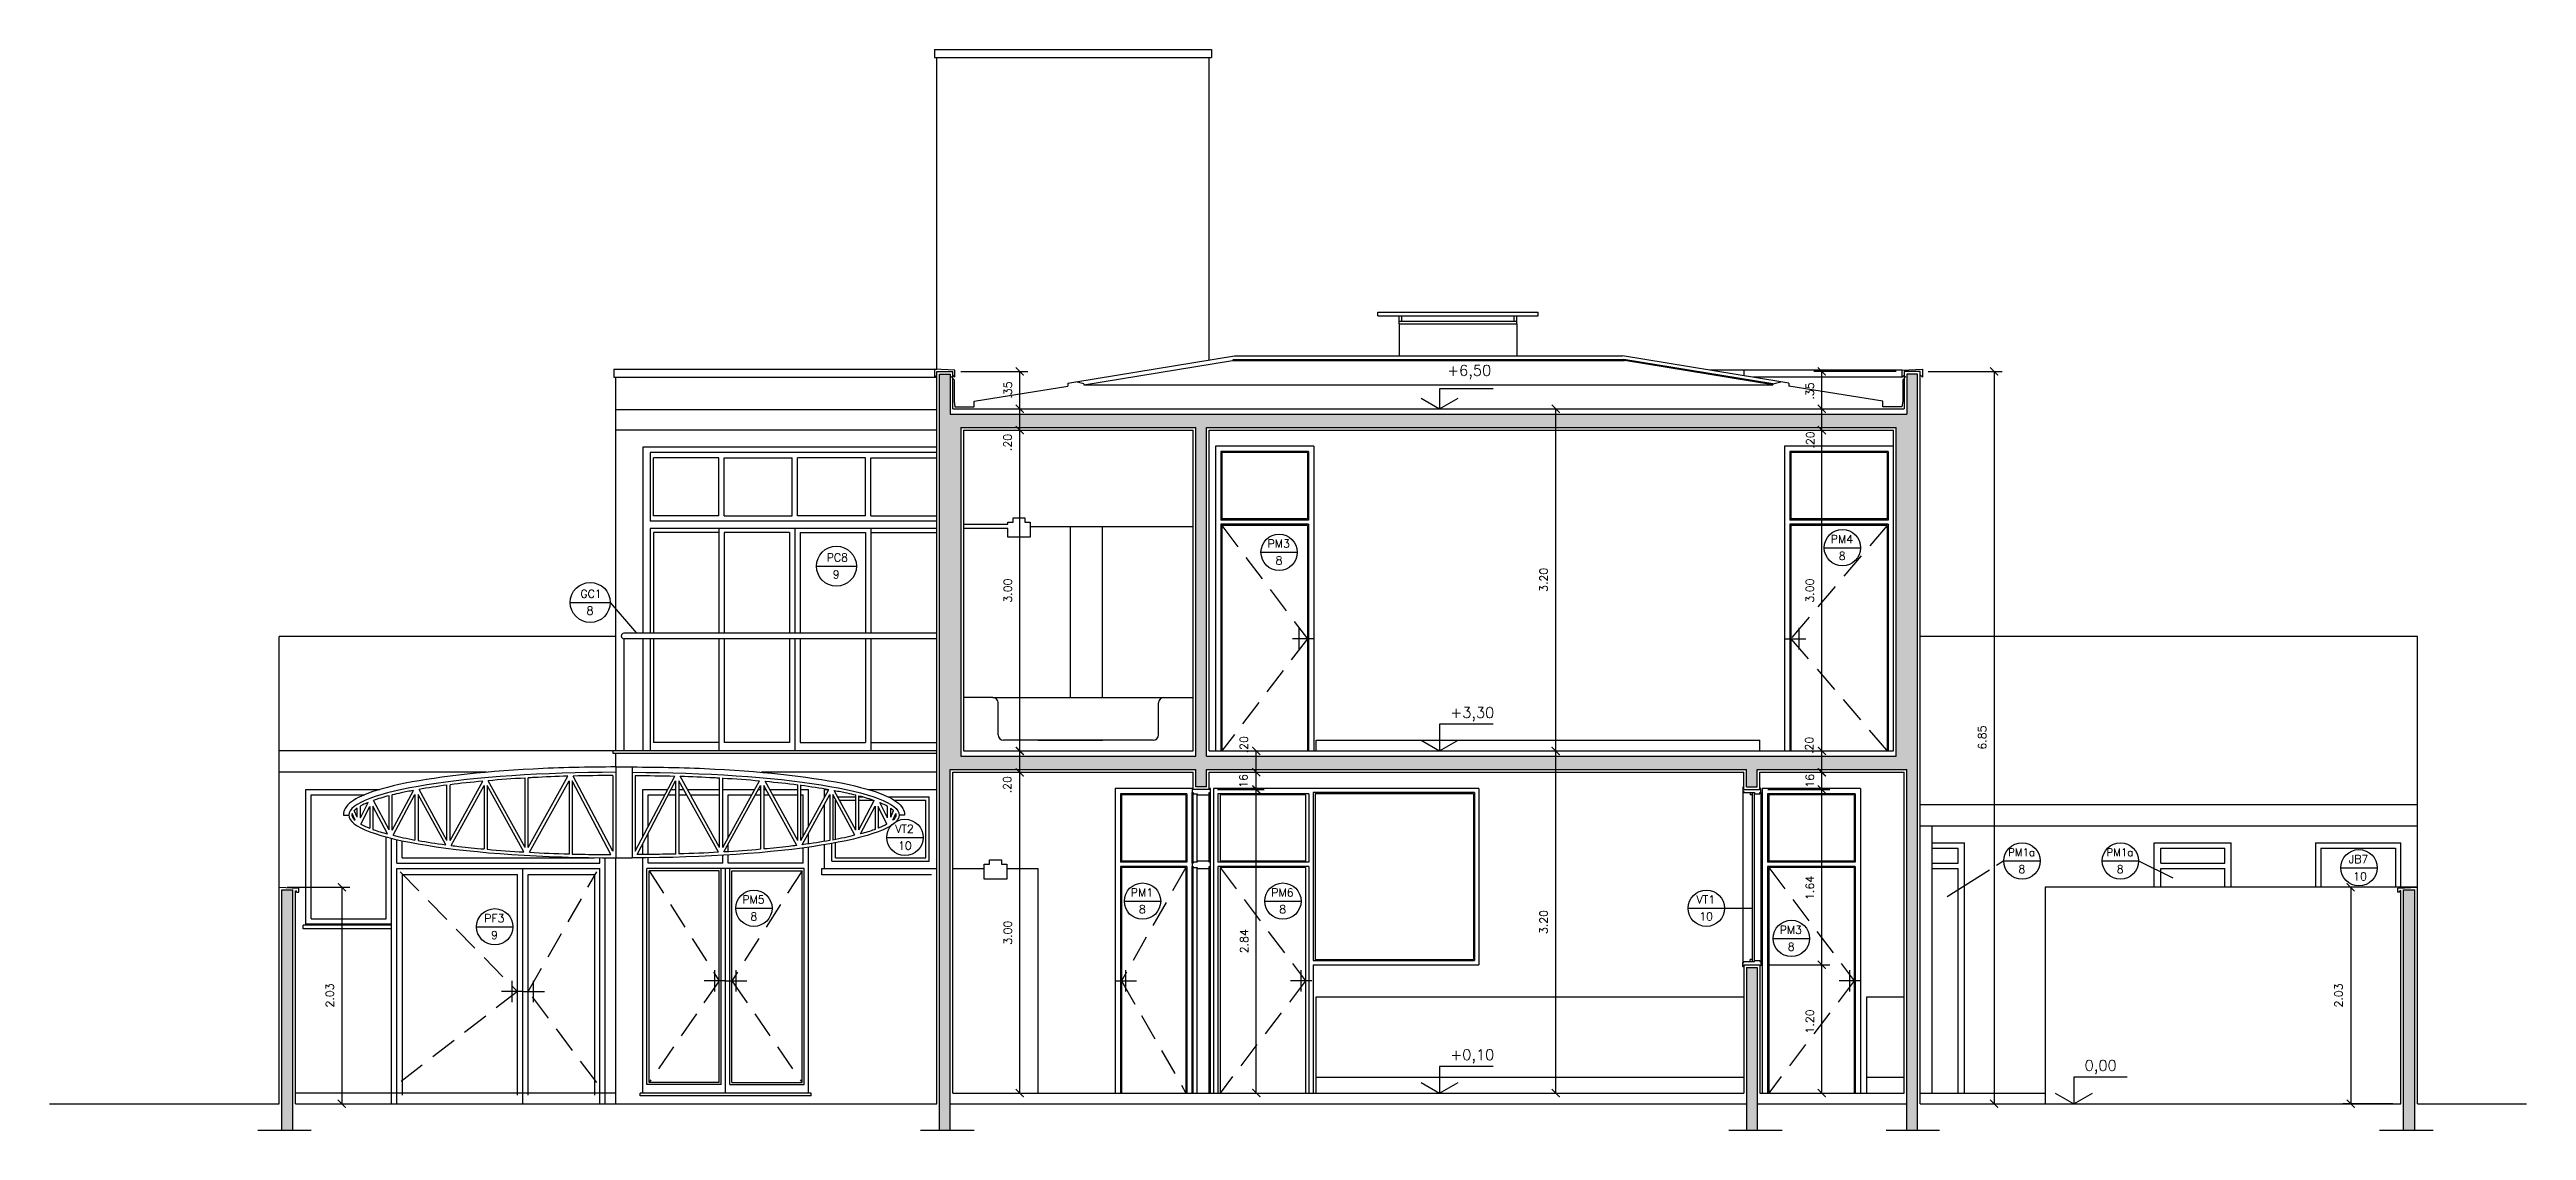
# Model space of a CAD drawing. Header units: millimetres. Extents: x 505 to 658, y 146 to 158.
# Drawn here: x 549.97 to 573.14, y 147.82 to 157.93 of the extents above; entities that cross this region are included whole.
import ezdxf

# ---------------------------------------------------------------- set-up
doc = ezdxf.new("R2010")
doc.units = ezdxf.units.MM
doc.linetypes.add('HIDDEN', pattern=[0.375, 0.25, -0.125])
for name, color, linetype in [('ALV', 5, 'Continuous'), ('CAIX', 2, 'Continuous'), ('CAIXN', 7, 'Continuous'), ('COTAS', 1, 'Continuous'), ('LPROJ', 7, 'HIDDEN'), ('LVISTA', 1, 'Continuous'), ('LVISTA01', 8, 'Continuous'), ('LVISTA02', 1, 'Continuous'), ('LVISTA025', 3, 'Continuous'), ('METAL', 5, 'Continuous'), ('NOTAS', 2, 'Continuous'), ('PEÇAS', 7, 'Continuous'), ('PEÇAS50', 8, 'Continuous'), ('REVEST', 2, 'Continuous'), ('SOLID', 8, 'Continuous')]:
    doc.layers.add(name, color=color, linetype=linetype)
doc.styles.add('60-50', font='romans.shx', dxfattribs={"height": 0.075})
doc.styles.add('80-50', font='romans.shx', dxfattribs={"height": 0.1})
doc.dimstyles.new('50', dxfattribs={"dimtxt": 0.1, "dimasz": 2.5, "dimexe": 1.25, "dimexo": 0.625, "dimgap": 0.075, "dimtad": 1, "dimzin": 0, "dimdsep": 46, "dimtxsty": '60-50', "dimcen": 2.5, "dimclrt": 3, "dimadec": 0, "dimazin": 0, "dimtfac": 1, "dimtmove": 0, "dimatfit": 3, "dimfxl": 1, "dimarcsym": 0})

msp = doc.modelspace()

# ---------------------------------------------------------------- texts
at = {"layer": 'CAIXN', "color": 2, "ltscale": 0.5, "attachment_point": 5, "style": '60-50'}
for s, insert, char_height in [('PM4', (566.74, 153.355), 0.075), ('PC8', (557.343, 153.182), 0.075), ('PM3', (561.472, 153.312), 0.075), ('8', (561.475, 153.154), 0.075), ('8', (566.743, 153.197), 0.075), ('9', (557.333, 153.024), 0.075), ('GC1', (555.04, 152.843), 0.075), ('8', (555.03, 152.685), 0.075), ('VT2', (557.972, 150.645), 0.075), ('10', (557.975, 150.487), 0.075), ('PM1a', (568.42, 150.425), 0.07), ('PM1a', (569.34, 150.425), 0.07), ('JB7', (571.572, 150.361), 0.075), ('8', (568.423, 150.267), 0.075), ('8', (569.343, 150.267), 0.075), ('10', (571.586, 150.199), 0.075), ('PM5', (556.559, 149.983), 0.075), ('PM1', (560.193, 150.049), 0.075), ('8', (560.196, 149.892), 0.075), ('PM6', (561.507, 150.049), 0.075), ('8', (561.509, 149.892), 0.075), ('VT1', (565.467, 149.983), 0.075), ('PF3', (554.135, 149.808), 0.075), ('9', (554.137, 149.651), 0.075), ('8', (556.562, 149.825), 0.075), ('10', (565.47, 149.825), 0.075), ('PM3', (566.262, 149.7), 0.075), ('8', (566.265, 149.542), 0.075)]:
    msp.add_mtext(s, dxfattribs=dict(at, insert=insert, char_height=char_height))
at = {"layer": 'NOTAS', "color": 3, "style": '80-50'}
for s, p in [('+6,50', (563.048, 154.882)), ('+3,30', (563.077, 151.682)), ('+0,10', (563.077, 148.482)), ('0,00', (569.01, 148.382))]:
    msp.add_text(s, height=0.1, dxfattribs=at).set_placement(p)

# ---------------------------------------------------------------- blocks, each defined once
blk = doc.blocks.new('_ARCHTICK')
at = {"color": 0, "linetype": 'ByBlock', "const_width": 0.15}
blk.add_lwpolyline([(-0.5, -0.5), (0.5, 0.5)], dxfattribs=at)
blk = doc.blocks.new('*D26')
at = {"color": 0, "linetype": 'ByBlock'}
for p, q in [((552.198, 150.098), (552.784, 150.098)), ((552.709, 150.098), (552.709, 148.073)), ((552.351, 148.073), (552.784, 148.073))]:
    blk.add_line(p, q, dxfattribs=at)
at = {"layer": 'DEFPOINTS', "color": 0, "linetype": 'ByBlock'}
for p in [(552.123, 150.098), (552.276, 148.073), (552.709, 148.073)]:
    blk.add_point(p, dxfattribs=at)
at = {"color": 0, "linetype": 'ByBlock', "xscale": 0.075, "yscale": 0.075, "zscale": 0.075}
for p, rotation in [((552.709, 150.098), 90), ((552.709, 148.073), 270)]:
    blk.add_blockref('_ARCHTICK', p, dxfattribs=dict(at, rotation=rotation))
at = {"color": 3, "linetype": 'ByBlock', "insert": (552.596, 149.086), "char_height": 0.075, "attachment_point": 5, "rotation": 90, "style": '60-50'}
blk.add_mtext('2.03', dxfattribs=at)
blk = doc.blocks.new('*D27')
at = {"color": 0, "linetype": 'ByBlock'}
for p, q in [((572.048, 150.098), (571.424, 150.098)), ((571.499, 150.098), (571.499, 148.073)), ((571.894, 148.073), (571.424, 148.073))]:
    blk.add_line(p, q, dxfattribs=at)
at = {"layer": 'DEFPOINTS', "color": 0, "linetype": 'ByBlock'}
for p in [(572.123, 150.098), (571.499, 148.073), (571.969, 148.073)]:
    blk.add_point(p, dxfattribs=at)
at = {"color": 0, "linetype": 'ByBlock', "xscale": 0.075, "yscale": 0.075, "zscale": 0.075}
for p, rotation in [((571.499, 150.098), 90), ((571.499, 148.073), 270)]:
    blk.add_blockref('_ARCHTICK', p, dxfattribs=dict(at, rotation=rotation))
at = {"color": 3, "linetype": 'ByBlock', "insert": (571.386, 149.086), "char_height": 0.075, "attachment_point": 5, "rotation": 90, "style": '60-50'}
blk.add_mtext('2.03', dxfattribs=at)
blk = doc.blocks.new('*D28')
at = {"color": 0, "linetype": 'ByBlock'}
blk.add_line((559.05, 148.173), (559.05, 151.173), dxfattribs=at)
at = {"layer": 'DEFPOINTS', "color": 0, "linetype": 'ByBlock'}
for p in [(559.05, 151.173), (559.05, 151.173), (559.05, 148.173)]:
    blk.add_point(p, dxfattribs=at)
at = {"color": 0, "linetype": 'ByBlock', "xscale": 0.075, "yscale": 0.075, "zscale": 0.075}
for p, rotation in [((559.05, 151.173), 90), ((559.05, 148.173), 270)]:
    blk.add_blockref('_ARCHTICK', p, dxfattribs=dict(at, rotation=rotation))
at = {"color": 3, "linetype": 'ByBlock', "insert": (558.938, 149.673), "char_height": 0.075, "attachment_point": 5, "rotation": 90, "style": '60-50'}
blk.add_mtext('3.00', dxfattribs=at)
blk = doc.blocks.new('*D29')
at = {"color": 0, "linetype": 'ByBlock'}
blk.add_line((559.05, 151.173), (559.05, 151.373), dxfattribs=at)
at = {"layer": 'DEFPOINTS', "color": 0, "linetype": 'ByBlock'}
for p in [(559.05, 151.373), (559.05, 151.373), (559.05, 151.173)]:
    blk.add_point(p, dxfattribs=at)
at = {"color": 0, "linetype": 'ByBlock', "xscale": 0.075, "yscale": 0.075, "zscale": 0.075}
for p, rotation in [((559.05, 151.373), 90), ((559.05, 151.173), 270)]:
    blk.add_blockref('_ARCHTICK', p, dxfattribs=dict(at, rotation=rotation))
at = {"color": 3, "linetype": 'ByBlock', "insert": (558.933, 151.057), "char_height": 0.075, "attachment_point": 5, "rotation": 90, "style": '60-50'}
blk.add_mtext('.20', dxfattribs=at)
blk = doc.blocks.new('*D30')
at = {"color": 0, "linetype": 'ByBlock'}
blk.add_line((559.05, 151.373), (559.05, 154.373), dxfattribs=at)
at = {"layer": 'DEFPOINTS', "color": 0, "linetype": 'ByBlock'}
for p in [(559.05, 154.373), (559.05, 154.373), (559.05, 151.373)]:
    blk.add_point(p, dxfattribs=at)
at = {"color": 0, "linetype": 'ByBlock', "xscale": 0.075, "yscale": 0.075, "zscale": 0.075}
for p, rotation in [((559.05, 154.373), 90), ((559.05, 151.373), 270)]:
    blk.add_blockref('_ARCHTICK', p, dxfattribs=dict(at, rotation=rotation))
at = {"color": 3, "linetype": 'ByBlock', "insert": (558.938, 152.873), "char_height": 0.075, "attachment_point": 5, "rotation": 90, "style": '60-50'}
blk.add_mtext('3.00', dxfattribs=at)
blk = doc.blocks.new('*D31')
at = {"color": 0, "linetype": 'ByBlock'}
blk.add_line((559.05, 154.373), (559.05, 154.573), dxfattribs=at)
at = {"layer": 'DEFPOINTS', "color": 0, "linetype": 'ByBlock'}
for p in [(559.05, 154.573), (559.05, 154.573), (559.05, 154.373)]:
    blk.add_point(p, dxfattribs=at)
at = {"color": 0, "linetype": 'ByBlock', "xscale": 0.075, "yscale": 0.075, "zscale": 0.075}
for p, rotation in [((559.05, 154.573), 90), ((559.05, 154.373), 270)]:
    blk.add_blockref('_ARCHTICK', p, dxfattribs=dict(at, rotation=rotation))
at = {"color": 3, "linetype": 'ByBlock', "insert": (558.936, 154.258), "char_height": 0.075, "attachment_point": 5, "rotation": 90, "style": '60-50'}
blk.add_mtext('.20', dxfattribs=at)
blk = doc.blocks.new('*D32')
at = {"color": 0, "linetype": 'ByBlock'}
for p, q in [((558.498, 154.923), (559.125, 154.923)), ((559.05, 154.573), (559.05, 154.923))]:
    blk.add_line(p, q, dxfattribs=at)
at = {"layer": 'DEFPOINTS', "color": 0, "linetype": 'ByBlock'}
for p in [(558.423, 154.923), (559.05, 154.923), (559.05, 154.573)]:
    blk.add_point(p, dxfattribs=at)
at = {"color": 0, "linetype": 'ByBlock', "xscale": 0.075, "yscale": 0.075, "zscale": 0.075}
for p, rotation in [((559.05, 154.923), 90), ((559.05, 154.573), 270)]:
    blk.add_blockref('_ARCHTICK', p, dxfattribs=dict(at, rotation=rotation))
at = {"color": 3, "linetype": 'ByBlock', "insert": (558.938, 154.748), "char_height": 0.075, "attachment_point": 5, "rotation": 90, "style": '60-50'}
blk.add_mtext('.35', dxfattribs=at)
blk = doc.blocks.new('*D33')
at = {"color": 0, "linetype": 'ByBlock'}
blk.add_line((564.063, 148.173), (564.063, 151.373), dxfattribs=at)
at = {"layer": 'DEFPOINTS', "color": 0, "linetype": 'ByBlock'}
for p in [(564.063, 151.373), (564.063, 151.373), (564.063, 148.173)]:
    blk.add_point(p, dxfattribs=at)
at = {"color": 0, "linetype": 'ByBlock', "xscale": 0.075, "yscale": 0.075, "zscale": 0.075}
for p, rotation in [((564.063, 151.373), 90), ((564.063, 148.173), 270)]:
    blk.add_blockref('_ARCHTICK', p, dxfattribs=dict(at, rotation=rotation))
at = {"color": 3, "linetype": 'ByBlock', "insert": (563.95, 149.773), "char_height": 0.075, "attachment_point": 5, "rotation": 90, "style": '60-50'}
blk.add_mtext('3.20', dxfattribs=at)
blk = doc.blocks.new('*D34')
at = {"color": 0, "linetype": 'ByBlock'}
blk.add_line((564.063, 151.373), (564.063, 154.573), dxfattribs=at)
at = {"layer": 'DEFPOINTS', "color": 0, "linetype": 'ByBlock'}
for p in [(564.063, 154.573), (564.063, 154.573), (564.063, 151.373)]:
    blk.add_point(p, dxfattribs=at)
at = {"color": 0, "linetype": 'ByBlock', "xscale": 0.075, "yscale": 0.075, "zscale": 0.075}
for p, rotation in [((564.063, 154.573), 90), ((564.063, 151.373), 270)]:
    blk.add_blockref('_ARCHTICK', p, dxfattribs=dict(at, rotation=rotation))
at = {"color": 3, "linetype": 'ByBlock', "insert": (563.95, 152.973), "char_height": 0.075, "attachment_point": 5, "rotation": 90, "style": '60-50'}
blk.add_mtext('3.20', dxfattribs=at)
blk = doc.blocks.new('*D35')
at = {"color": 0, "linetype": 'ByBlock'}
for p, q in [((566.048, 149.373), (566.627, 149.373)), ((566.552, 148.173), (566.552, 149.373))]:
    blk.add_line(p, q, dxfattribs=at)
at = {"layer": 'DEFPOINTS', "color": 0, "linetype": 'ByBlock'}
for p in [(565.973, 149.373), (566.552, 149.373), (566.552, 148.173)]:
    blk.add_point(p, dxfattribs=at)
at = {"color": 0, "linetype": 'ByBlock', "xscale": 0.075, "yscale": 0.075, "zscale": 0.075}
for p, rotation in [((566.552, 149.373), 90), ((566.552, 148.173), 270)]:
    blk.add_blockref('_ARCHTICK', p, dxfattribs=dict(at, rotation=rotation))
at = {"color": 3, "linetype": 'ByBlock', "insert": (566.44, 148.843), "char_height": 0.075, "attachment_point": 5, "rotation": 90, "style": '60-50'}
blk.add_mtext('1.20', dxfattribs=at)
blk = doc.blocks.new('*D36')
at = {"color": 0, "linetype": 'ByBlock'}
for p, q in [((566.048, 151.013), (566.627, 151.013)), ((566.552, 149.373), (566.552, 151.013))]:
    blk.add_line(p, q, dxfattribs=at)
at = {"layer": 'DEFPOINTS', "color": 0, "linetype": 'ByBlock'}
for p in [(565.973, 151.013), (566.552, 151.013), (565.973, 149.373)]:
    blk.add_point(p, dxfattribs=at)
at = {"color": 0, "linetype": 'ByBlock', "xscale": 0.075, "yscale": 0.075, "zscale": 0.075}
for p, rotation in [((566.552, 151.013), 90), ((566.552, 149.373), 270)]:
    blk.add_blockref('_ARCHTICK', p, dxfattribs=dict(at, rotation=rotation))
at = {"color": 3, "linetype": 'ByBlock', "insert": (566.44, 150.092), "char_height": 0.075, "attachment_point": 5, "rotation": 90, "style": '60-50'}
blk.add_mtext('1.64', dxfattribs=at)
blk = doc.blocks.new('*D37')
at = {"color": 0, "linetype": 'ByBlock'}
blk.add_line((566.552, 151.013), (566.552, 151.173), dxfattribs=at)
at = {"layer": 'DEFPOINTS', "color": 0, "linetype": 'ByBlock'}
for p in [(566.552, 151.173), (566.552, 151.173), (565.973, 151.013)]:
    blk.add_point(p, dxfattribs=at)
at = {"color": 0, "linetype": 'ByBlock', "xscale": 0.075, "yscale": 0.075, "zscale": 0.075}
for p, rotation in [((566.552, 151.173), 90), ((566.552, 151.013), 270)]:
    blk.add_blockref('_ARCHTICK', p, dxfattribs=dict(at, rotation=rotation))
at = {"color": 3, "linetype": 'ByBlock', "insert": (566.44, 151.078), "char_height": 0.075, "attachment_point": 5, "rotation": 90, "style": '60-50'}
blk.add_mtext('.16', dxfattribs=at)
blk = doc.blocks.new('*D38')
at = {"color": 0, "linetype": 'ByBlock'}
blk.add_line((566.552, 151.173), (566.552, 151.373), dxfattribs=at)
at = {"layer": 'DEFPOINTS', "color": 0, "linetype": 'ByBlock'}
for p in [(566.552, 151.373), (566.552, 151.373), (566.552, 151.173)]:
    blk.add_point(p, dxfattribs=at)
at = {"color": 0, "linetype": 'ByBlock', "xscale": 0.075, "yscale": 0.075, "zscale": 0.075}
for p, rotation in [((566.552, 151.373), 90), ((566.552, 151.173), 270)]:
    blk.add_blockref('_ARCHTICK', p, dxfattribs=dict(at, rotation=rotation))
at = {"color": 3, "linetype": 'ByBlock', "insert": (566.434, 151.425), "char_height": 0.075, "attachment_point": 5, "rotation": 90, "style": '60-50'}
blk.add_mtext('.20', dxfattribs=at)
blk = doc.blocks.new('*D39')
at = {"color": 0, "linetype": 'ByBlock'}
blk.add_line((566.552, 151.373), (566.552, 154.373), dxfattribs=at)
at = {"layer": 'DEFPOINTS', "color": 0, "linetype": 'ByBlock'}
for p in [(566.552, 154.373), (566.552, 154.373), (566.552, 151.373)]:
    blk.add_point(p, dxfattribs=at)
at = {"color": 0, "linetype": 'ByBlock', "xscale": 0.075, "yscale": 0.075, "zscale": 0.075}
for p, rotation in [((566.552, 154.373), 90), ((566.552, 151.373), 270)]:
    blk.add_blockref('_ARCHTICK', p, dxfattribs=dict(at, rotation=rotation))
at = {"color": 3, "linetype": 'ByBlock', "insert": (566.44, 152.873), "char_height": 0.075, "attachment_point": 5, "rotation": 90, "style": '60-50'}
blk.add_mtext('3.00', dxfattribs=at)
blk = doc.blocks.new('*D40')
at = {"color": 0, "linetype": 'ByBlock'}
blk.add_line((566.552, 154.373), (566.552, 154.573), dxfattribs=at)
at = {"layer": 'DEFPOINTS', "color": 0, "linetype": 'ByBlock'}
for p in [(566.552, 154.573), (566.552, 154.573), (566.552, 154.373)]:
    blk.add_point(p, dxfattribs=at)
at = {"color": 0, "linetype": 'ByBlock', "xscale": 0.075, "yscale": 0.075, "zscale": 0.075}
for p, rotation in [((566.552, 154.573), 90), ((566.552, 154.373), 270)]:
    blk.add_blockref('_ARCHTICK', p, dxfattribs=dict(at, rotation=rotation))
at = {"color": 3, "linetype": 'ByBlock', "insert": (566.444, 154.282), "char_height": 0.075, "attachment_point": 5, "rotation": 90, "style": '60-50'}
blk.add_mtext('.20', dxfattribs=at)
blk = doc.blocks.new('*D41')
at = {"color": 0, "linetype": 'ByBlock'}
for p, q in [((567.248, 154.923), (566.477, 154.923)), ((566.552, 154.573), (566.552, 154.923))]:
    blk.add_line(p, q, dxfattribs=at)
at = {"layer": 'DEFPOINTS', "color": 0, "linetype": 'ByBlock'}
for p in [(566.552, 154.923), (567.323, 154.923), (566.552, 154.573)]:
    blk.add_point(p, dxfattribs=at)
at = {"color": 0, "linetype": 'ByBlock', "xscale": 0.075, "yscale": 0.075, "zscale": 0.075}
for p, rotation in [((566.552, 154.923), 90), ((566.552, 154.573), 270)]:
    blk.add_blockref('_ARCHTICK', p, dxfattribs=dict(at, rotation=rotation))
at = {"color": 3, "linetype": 'ByBlock', "insert": (566.44, 154.739), "char_height": 0.075, "attachment_point": 5, "rotation": 90, "style": '60-50'}
blk.add_mtext('.35', dxfattribs=at)
blk = doc.blocks.new('*D42')
at = {"color": 0, "linetype": 'ByBlock'}
for p, q in [((560.898, 151.013), (561.337, 151.013)), ((561.262, 148.173), (561.262, 151.013))]:
    blk.add_line(p, q, dxfattribs=at)
at = {"layer": 'DEFPOINTS', "color": 0, "linetype": 'ByBlock'}
for p in [(560.823, 151.013), (561.262, 151.013), (561.262, 148.173)]:
    blk.add_point(p, dxfattribs=at)
at = {"color": 0, "linetype": 'ByBlock', "xscale": 0.075, "yscale": 0.075, "zscale": 0.075}
for p, rotation in [((561.262, 151.013), 90), ((561.262, 148.173), 270)]:
    blk.add_blockref('_ARCHTICK', p, dxfattribs=dict(at, rotation=rotation))
at = {"color": 3, "linetype": 'ByBlock', "insert": (561.149, 149.593), "char_height": 0.075, "attachment_point": 5, "rotation": 90, "style": '60-50'}
blk.add_mtext('2.84', dxfattribs=at)
blk = doc.blocks.new('*D43')
at = {"color": 0, "linetype": 'ByBlock'}
blk.add_line((561.262, 151.013), (561.262, 151.173), dxfattribs=at)
at = {"layer": 'DEFPOINTS', "color": 0, "linetype": 'ByBlock'}
for p in [(561.262, 151.173), (561.262, 151.173), (560.823, 151.013)]:
    blk.add_point(p, dxfattribs=at)
at = {"color": 0, "linetype": 'ByBlock', "xscale": 0.075, "yscale": 0.075, "zscale": 0.075}
for p, rotation in [((561.262, 151.173), 90), ((561.262, 151.013), 270)]:
    blk.add_blockref('_ARCHTICK', p, dxfattribs=dict(at, rotation=rotation))
at = {"color": 3, "linetype": 'ByBlock', "insert": (561.142, 151.076), "char_height": 0.075, "attachment_point": 5, "rotation": 90, "style": '60-50'}
blk.add_mtext('.16', dxfattribs=at)
blk = doc.blocks.new('*D44')
at = {"color": 0, "linetype": 'ByBlock'}
blk.add_line((561.262, 151.173), (561.262, 151.373), dxfattribs=at)
at = {"layer": 'DEFPOINTS', "color": 0, "linetype": 'ByBlock'}
for p in [(561.262, 151.373), (561.262, 151.373), (561.262, 151.173)]:
    blk.add_point(p, dxfattribs=at)
at = {"color": 0, "linetype": 'ByBlock', "xscale": 0.075, "yscale": 0.075, "zscale": 0.075}
for p, rotation in [((561.262, 151.373), 90), ((561.262, 151.173), 270)]:
    blk.add_blockref('_ARCHTICK', p, dxfattribs=dict(at, rotation=rotation))
at = {"color": 3, "linetype": 'ByBlock', "insert": (561.146, 151.431), "char_height": 0.075, "attachment_point": 5, "rotation": 90, "style": '60-50'}
blk.add_mtext('.20', dxfattribs=at)
blk = doc.blocks.new('*D45')
at = {"color": 0, "linetype": 'ByBlock'}
for p, q in [((567.548, 154.923), (568.239, 154.923)), ((568.164, 154.923), (568.164, 148.073))]:
    blk.add_line(p, q, dxfattribs=at)
at = {"layer": 'DEFPOINTS', "color": 0, "linetype": 'ByBlock'}
for p in [(567.473, 154.923), (568.164, 148.073), (568.164, 148.073)]:
    blk.add_point(p, dxfattribs=at)
at = {"color": 0, "linetype": 'ByBlock', "xscale": 0.075, "yscale": 0.075, "zscale": 0.075}
for p, rotation in [((568.164, 154.923), 90), ((568.164, 148.073), 270)]:
    blk.add_blockref('_ARCHTICK', p, dxfattribs=dict(at, rotation=rotation))
at = {"color": 3, "linetype": 'ByBlock', "insert": (568.052, 151.498), "char_height": 0.075, "attachment_point": 5, "rotation": 90, "style": '60-50'}
blk.add_mtext('6.85', dxfattribs=at)

# ---------------------------------------------------------------- dimensions: what is measured, and where the dimension line sits
at = {"layer": 'COTAS'}
for base, p1, p2, override, picture, middle in [((559.05, 154.923), (559.05, 154.573), (558.423, 154.923), {"dimasz": 0.075, "dimexe": 0.075, "dimexo": 0.075, "dimzin": 4, "dimblk1": 'ARCHTICK', "dimblk2": 'ARCHTICK', "dimsah": 1, "dimse1": 1, "dimtofl": 0, "dimtmove": 2}, '*D32', (558.938, 154.748)), ((568.164, 148.073), (567.473, 154.923), (568.164, 148.073), {"dimasz": 0.075, "dimexe": 0.075, "dimexo": 0.075, "dimzin": 4, "dimblk1": 'ARCHTICK', "dimblk2": 'ARCHTICK', "dimsah": 1, "dimtofl": 0, "dimtmove": 2}, '*D45', (568.052, 151.498)), ((564.063, 154.573), (564.063, 151.373), (564.063, 154.573), {"dimasz": 0.075, "dimexe": 0.075, "dimexo": 0.075, "dimzin": 4, "dimblk1": 'ARCHTICK', "dimblk2": 'ARCHTICK', "dimsah": 1, "dimse1": 1, "dimtofl": 0, "dimtmove": 2}, '*D34', (563.95, 152.973)), ((559.05, 154.373), (559.05, 151.373), (559.05, 154.373), {"dimasz": 0.075, "dimexe": 0.075, "dimexo": 0.075, "dimzin": 4, "dimblk1": 'ARCHTICK', "dimblk2": 'ARCHTICK', "dimsah": 1, "dimse1": 1, "dimtofl": 0, "dimtmove": 2}, '*D30', (558.938, 152.873)), ((566.552, 154.373), (566.552, 151.373), (566.552, 154.373), {"dimasz": 0.075, "dimexe": 0.075, "dimexo": 0.075, "dimzin": 4, "dimblk1": 'ARCHTICK', "dimblk2": 'ARCHTICK', "dimsah": 1, "dimse1": 1, "dimtofl": 0, "dimtmove": 2}, '*D39', (566.44, 152.873)), ((564.063, 151.373), (564.063, 148.173), (564.063, 151.373), {"dimasz": 0.075, "dimexe": 0.075, "dimexo": 0.075, "dimzin": 4, "dimblk1": 'ARCHTICK', "dimblk2": 'ARCHTICK', "dimsah": 1, "dimtofl": 0, "dimtmove": 2}, '*D33', (563.95, 149.773)), ((559.05, 151.173), (559.05, 148.173), (559.05, 151.173), {"dimasz": 0.075, "dimexe": 0.075, "dimexo": 0.075, "dimzin": 4, "dimblk1": 'ARCHTICK', "dimblk2": 'ARCHTICK', "dimsah": 1, "dimtofl": 0, "dimtmove": 2}, '*D28', (558.938, 149.673)), ((561.262, 151.013), (561.262, 148.173), (560.823, 151.013), {"dimasz": 0.075, "dimexe": 0.075, "dimexo": 0.075, "dimzin": 4, "dimblk1": 'ARCHTICK', "dimblk2": 'ARCHTICK', "dimsah": 1, "dimtofl": 0, "dimtmove": 2}, '*D42', (561.149, 149.593)), ((552.708530256, 148.073293993), (552.122589087, 150.098293993), (552.27631879, 148.073293993), {"dimasz": 0.075, "dimexe": 0.075, "dimexo": 0.075, "dimzin": 4, "dimblk1": 'ARCHTICK', "dimblk2": 'ARCHTICK', "dimsah": 1, "dimtofl": 0, "dimtmove": 2}, '*D26', (552.596030256, 149.085793993)), ((571.498748661, 148.073293993), (572.122589087, 150.098293993), (571.968859383, 148.073293993), {"dimasz": 0.075, "dimexe": 0.075, "dimexo": 0.075, "dimzin": 4, "dimblk1": 'ARCHTICK', "dimblk2": 'ARCHTICK', "dimsah": 1, "dimtofl": 0, "dimtmove": 2}, '*D27', (571.386248661, 149.085793993))]:
    dim = msp.add_linear_dim(base=base, p1=p1, p2=p2, angle=90, dimstyle='50', override=override, dxfattribs=at)
    dim.commit()
    dim.dimension.update_dxf_attribs({"geometry": picture, "text_midpoint": middle})
for base, p1, p2, override, picture, middle in [((566.552, 154.923), (566.552, 154.573), (567.323, 154.923), {"dimasz": 0.075, "dimexe": 0.075, "dimexo": 0.075, "dimzin": 4, "dimblk1": 'ARCHTICK', "dimblk2": 'ARCHTICK', "dimsah": 1, "dimse1": 1, "dimtofl": 0, "dimtmove": 2}, '*D41', (566.44, 154.739)), ((559.05, 154.573), (559.05, 154.373), (559.05, 154.573), {"dimasz": 0.075, "dimexe": 0.075, "dimexo": 0.075, "dimzin": 4, "dimblk1": 'ARCHTICK', "dimblk2": 'ARCHTICK', "dimsah": 1, "dimse1": 1, "dimtofl": 0, "dimtmove": 2}, '*D31', (558.936, 154.258)), ((566.552, 154.573), (566.552, 154.373), (566.552, 154.573), {"dimasz": 0.075, "dimexe": 0.075, "dimexo": 0.075, "dimzin": 4, "dimblk1": 'ARCHTICK', "dimblk2": 'ARCHTICK', "dimsah": 1, "dimse1": 1, "dimtofl": 0, "dimtmove": 2}, '*D40', (566.444, 154.282)), ((559.05, 151.373), (559.05, 151.173), (559.05, 151.373), {"dimasz": 0.075, "dimexe": 0.075, "dimexo": 0.075, "dimzin": 4, "dimblk1": 'ARCHTICK', "dimblk2": 'ARCHTICK', "dimsah": 1, "dimse1": 1, "dimtofl": 0, "dimtmove": 2}, '*D29', (558.933, 151.057)), ((561.262, 151.373), (561.262, 151.173), (561.262, 151.373), {"dimasz": 0.075, "dimexe": 0.075, "dimexo": 0.075, "dimzin": 4, "dimblk1": 'ARCHTICK', "dimblk2": 'ARCHTICK', "dimsah": 1, "dimse1": 1, "dimtofl": 0, "dimtmove": 2}, '*D44', (561.146, 151.431)), ((566.552, 151.373), (566.552, 151.173), (566.552, 151.373), {"dimasz": 0.075, "dimexe": 0.075, "dimexo": 0.075, "dimzin": 4, "dimblk1": 'ARCHTICK', "dimblk2": 'ARCHTICK', "dimsah": 1, "dimse1": 1, "dimtofl": 0, "dimtmove": 2}, '*D38', (566.434, 151.425)), ((561.262, 151.173), (560.823, 151.013), (561.262, 151.173), {"dimasz": 0.075, "dimexe": 0.075, "dimexo": 0.075, "dimzin": 4, "dimblk1": 'ARCHTICK', "dimblk2": 'ARCHTICK', "dimsah": 1, "dimse1": 1, "dimtofl": 0, "dimtmove": 2}, '*D43', (561.142, 151.076)), ((566.552, 151.173), (565.973, 151.013), (566.552, 151.173), {"dimasz": 0.075, "dimexe": 0.075, "dimexo": 0.075, "dimzin": 4, "dimblk1": 'ARCHTICK', "dimblk2": 'ARCHTICK', "dimsah": 1, "dimse1": 1, "dimtofl": 0, "dimtmove": 2}, '*D37', (566.44, 151.078)), ((566.552, 151.013), (565.973, 149.373), (565.973, 151.013), {"dimasz": 0.075, "dimexe": 0.075, "dimexo": 0.075, "dimzin": 4, "dimblk1": 'ARCHTICK', "dimblk2": 'ARCHTICK', "dimsah": 1, "dimse1": 1, "dimtofl": 0, "dimtmove": 2}, '*D36', (566.44, 150.092)), ((566.552, 149.373), (566.552, 148.173), (565.973, 149.373), {"dimasz": 0.075, "dimexe": 0.075, "dimexo": 0.075, "dimzin": 4, "dimblk1": 'ARCHTICK', "dimblk2": 'ARCHTICK', "dimsah": 1, "dimtofl": 0, "dimtmove": 2}, '*D35', (566.44, 148.843))]:
    dim = msp.add_linear_dim(base=base, p1=p1, p2=p2, angle=90, dimstyle='50', override=override, dxfattribs=at)
    dim.commit()
    dim.dimension.update_dxf_attribs({"geometry": picture, "text_midpoint": middle, "dimtype": 160})

# ---------------------------------------------------------------- hatches: boundary and pattern name
at = {"layer": 'SOLID'}
h = msp.add_hatch(color=256, dxfattribs=at)
h.paths.add_polyline_path([(552.251, 150.073), (552.148, 150.073), (552.148, 147.823), (552.251, 147.823)])
h.paths.add_polyline_path([(558.298, 147.823), (558.398, 147.823), (558.398, 151.198), (560.698, 151.198), (560.698, 151.038), (560.798, 151.038), (560.798, 151.198), (565.848, 151.198), (565.848, 151.038), (565.948, 151.038), (565.948, 151.198), (567.348, 151.198), (567.348, 147.823), (567.448, 147.823), (567.448, 154.898), (567.348, 154.898), (567.348, 154.523), (560.448, 154.523), (558.398, 154.523), (558.398, 154.898), (558.298, 154.898)])
h.paths.add_polyline_path([(558.498, 151.323), (558.498, 154.398), (560.698, 154.398), (560.698, 151.323)], flags=16)
h.paths.add_polyline_path([(560.798, 151.323), (560.798, 154.398), (567.248, 154.398), (567.248, 151.323)], flags=16)
h.paths.add_polyline_path([(565.848, 147.823), (565.948, 147.823), (565.948, 149.348), (565.848, 149.348)], flags=17)
h.paths.add_polyline_path([(572.098, 150.073), (571.994, 150.073), (571.994, 147.823), (572.098, 147.823)])
h.paths.add_polyline_path([(563.066, 151.634), (563.55, 151.634), (563.55, 151.812), (563.066, 151.812)], flags=8)

# ---------------------------------------------------------------- linework, layer by layer
at = {"layer": 'ALV'}
for p, q in [((558.298, 154.898), (558.398, 154.898)), ((558.298, 147.823), (558.298, 154.898)), ((558.398, 154.898), (558.398, 154.523)), ((567.348, 154.898), (567.348, 154.523)), ((567.448, 154.898), (567.348, 154.898)), ((567.448, 147.823), (567.448, 154.898)), ((558.398, 154.523), (560.898, 154.523)), ((558.498, 154.398), (560.698, 154.398)), ((558.498, 154.398), (558.498, 151.323)), ((560.448, 154.523), (567.348, 154.523)), ((560.698, 151.323), (560.698, 154.398)), ((560.798, 154.398), (567.248, 154.398)), ((560.798, 151.323), (560.798, 154.398)), ((567.248, 151.323), (567.248, 154.398)), ((558.498, 151.323), (560.698, 151.323)), ((560.798, 151.323), (567.248, 151.323)), ((558.398, 151.198), (560.698, 151.198)), ((558.398, 147.823), (558.398, 151.198)), ((560.698, 151.038), (560.698, 151.198)), ((560.798, 151.198), (565.848, 151.198)), ((560.798, 151.038), (560.798, 151.198)), ((565.848, 151.038), (565.848, 151.198)), ((565.948, 151.038), (565.948, 151.198)), ((565.948, 151.198), (567.348, 151.198)), ((567.348, 147.823), (567.348, 151.198)), ((560.798, 151.038), (560.698, 151.038)), ((565.848, 151.038), (565.948, 151.038)), ((552.148, 150.073), (552.251, 150.073)), ((552.148, 147.823), (552.148, 150.073)), ((552.251, 147.823), (552.251, 150.073)), ((571.994, 150.073), (572.098, 150.073)), ((571.994, 147.823), (571.994, 150.073)), ((572.098, 147.823), (572.098, 150.073)), ((565.848, 149.348), (565.948, 149.348)), ((565.848, 149.348), (565.848, 147.823)), ((565.948, 149.348), (565.948, 147.823))]:
    msp.add_line(p, q, dxfattribs=at)
at = {"layer": 'CAIX'}
for p, q in [((560.673, 150.333), (560.673, 150.973)), ((560.708, 150.343), (560.708, 150.963)), ((565.823, 150.983), (565.823, 150.983)), ((565.883, 150.983), (565.883, 150.963)), ((565.903, 150.963), (565.883, 150.963)), ((565.903, 149.403), (565.903, 150.983)), ((565.923, 149.413), (565.923, 150.973)), ((560.673, 148.173), (560.673, 150.283)), ((560.708, 148.173), (560.708, 150.273)), ((565.883, 149.403), (565.883, 149.423)), ((565.903, 149.423), (565.883, 149.423))]:
    msp.add_line(p, q, dxfattribs=at)
for points in [[(558.423, 154.888), (558.443, 154.868), (558.443, 154.933), (558.253, 154.943), (558.253, 154.868), (558.273, 154.888)], [(558.407, 154.875), (558.437, 154.845), (558.437, 154.643), (558.444, 154.593)], [(567.339, 154.875), (567.309, 154.845), (567.309, 154.643), (567.301, 154.593)], [(567.323, 154.888), (567.303, 154.868), (567.303, 154.933), (567.493, 154.943), (567.493, 154.868), (567.473, 154.888)], [(560.673, 151.023), (560.663, 151.023), (560.663, 150.983), (560.673, 150.983), (560.673, 150.973), (560.708, 150.973), (560.708, 150.963), (560.823, 150.963), (560.823, 150.983), (560.833, 150.983), (560.833, 151.023), (560.823, 151.023)], [(565.823, 151.033), (565.813, 151.033), (565.813, 150.993), (565.823, 150.993), (565.823, 150.983), (565.923, 150.983), (565.923, 150.973), (565.973, 150.973), (565.973, 150.983), (565.983, 150.983), (565.983, 151.023), (565.973, 151.023)], [(565.823, 149.353), (565.813, 149.353), (565.813, 149.393), (565.823, 149.393), (565.823, 149.403), (565.923, 149.403), (565.923, 149.413), (565.973, 149.413), (565.973, 149.403), (565.983, 149.403), (565.983, 149.363), (565.973, 149.363)]]:
    msp.add_lwpolyline(points, dxfattribs=at)
msp.add_lwpolyline([(560.708, 150.333), (560.673, 150.333), (560.673, 150.323), (560.663, 150.323), (560.663, 150.293), (560.673, 150.293), (560.673, 150.283), (560.708, 150.283), (560.708, 150.273), (560.823, 150.273), (560.823, 150.293), (560.833, 150.293), (560.833, 150.333), (560.823, 150.333), (560.823, 150.343), (560.708, 150.343)], close=True, dxfattribs=at)
at = {"layer": 'CAIXN', "color": 8, "ltscale": 0.5}
for p, q in [((561.306, 153.231), (561.646, 153.231)), ((566.575, 153.274), (566.915, 153.274)), ((557.148, 153.101), (557.522, 153.101)), ((554.845, 152.762), (555.219, 152.762)), ((555.219, 152.762), (555.466, 152.473)), ((557.806, 150.564), (558.146, 150.564)), ((568.119, 150.257), (567.724, 150.007)), ((568.255, 150.344), (568.187, 150.301)), ((568.255, 150.344), (568.595, 150.344)), ((569.175, 150.344), (569.515, 150.344)), ((569.515, 150.344), (569.835, 150.186)), ((571.406, 150.28), (571.746, 150.28)), ((556.393, 149.902), (556.733, 149.902)), ((560.028, 149.968), (560.368, 149.968)), ((561.341, 149.968), (561.681, 149.968)), ((565.302, 149.902), (565.903, 149.902)), ((553.969, 149.728), (554.309, 149.728)), ((566.097, 149.619), (566.437, 149.619))]:
    msp.add_line(p, q, dxfattribs=at)
for centre, radius in [((561.476, 153.231), 0.17), ((566.745, 153.274), 0.17), ((557.335, 153.101), 0.187), ((555.032, 152.762), 0.187), ((557.976, 150.564), 0.17), ((568.425, 150.344), 0.17), ((569.345, 150.344), 0.17), ((571.576, 150.28), 0.17), ((560.198, 149.968), 0.17), ((561.511, 149.968), 0.17), ((556.563, 149.902), 0.17), ((565.472, 149.902), 0.17), ((554.139, 149.728), 0.17), ((566.267, 149.619), 0.17)]:
    msp.add_circle(centre, radius, dxfattribs=at)
at = {"layer": 'LPROJ'}
for p, q in [((560.94, 153.483), (561.74, 152.423)), ((567.163, 153.483), (566.263, 152.423)), ((561.74, 152.423), (560.94, 151.373)), ((566.263, 152.423), (567.163, 151.373)), ((553.253, 150.243), (554.351, 149.123)), ((554.453, 149.123), (555.093, 150.243)), ((555.583, 150.253), (556.238, 149.223)), ((557.013, 150.253), (556.358, 149.223)), ((560.603, 150.283), (560.003, 149.223)), ((560.923, 150.283), (561.723, 149.223)), ((566.055, 150.283), (566.855, 149.223)), ((556.238, 149.223), (555.583, 148.273)), ((556.358, 149.223), (557.013, 148.273)), ((560.003, 149.223), (560.603, 148.173)), ((561.723, 149.223), (560.923, 148.173)), ((566.855, 149.223), (566.055, 148.173)), ((554.351, 149.123), (553.253, 148.273)), ((555.093, 148.273), (554.453, 149.123))]:
    msp.add_line(p, q, dxfattribs=at)
at = {"layer": 'LVISTA'}
for p, q in [((562.398, 155.478), (563.898, 155.478)), ((562.398, 155.443), (562.398, 155.478)), ((563.898, 155.443), (563.898, 155.478)), ((562.398, 155.443), (563.898, 155.443)), ((562.598, 155.368), (562.598, 155.443)), ((562.598, 155.393), (563.698, 155.393)), ((562.598, 155.368), (562.598, 155.067)), ((562.598, 155.368), (563.698, 155.368)), ((562.623, 155.393), (562.623, 155.443)), ((563.673, 155.393), (563.673, 155.443)), ((563.698, 155.368), (563.698, 155.443)), ((563.698, 155.368), (563.698, 155.067)), ((558.273, 154.563), (555.273, 154.563)), ((555.273, 154.373), (555.273, 154.563)), ((558.273, 154.373), (555.273, 154.373)), ((558.273, 151.373), (555.248, 151.373)), ((555.248, 151.348), (555.248, 151.373)), ((558.273, 151.348), (555.248, 151.348)), ((555.273, 151.223), (555.273, 151.348)), ((558.273, 151.173), (556.634, 151.173)), ((557.098, 148.148), (555.498, 148.148))]:
    msp.add_line(p, q, dxfattribs=at)
at = {"layer": 'LVISTA', "color": 2}
for p, q in [((558.444, 154.593), (558.623, 154.593)), ((558.623, 154.593), (558.623, 154.643)), ((567.123, 154.593), (567.123, 154.643)), ((567.301, 154.593), (567.123, 154.593))]:
    msp.add_line(p, q, dxfattribs=at)
at = {"layer": 'LVISTA01'}
for p, q in [((555.253, 154.943), (558.273, 154.943)), ((555.253, 154.943), (555.253, 154.868)), ((555.253, 154.868), (558.273, 154.868)), ((555.273, 154.563), (555.273, 154.868)), ((565.823, 154.933), (565.509, 154.933)), ((555.273, 151.373), (555.273, 154.373)), ((555.523, 154.213), (555.523, 152.473)), ((558.273, 154.213), (555.523, 154.213)), ((555.593, 154.163), (555.593, 153.523)), ((558.273, 154.163), (555.593, 154.163)), ((556.234, 154.113), (555.625, 154.113)), ((555.625, 153.573), (555.625, 154.113)), ((556.234, 153.573), (556.234, 154.113)), ((556.284, 153.573), (556.284, 154.113)), ((556.284, 154.113), (556.921, 154.113)), ((556.921, 153.573), (556.921, 154.113)), ((557.608, 154.113), (556.971, 154.113)), ((556.971, 153.573), (556.971, 154.113)), ((557.608, 153.573), (557.608, 154.113)), ((557.658, 154.113), (558.268, 154.113)), ((557.658, 153.573), (557.658, 154.113)), ((558.273, 153.523), (555.593, 153.523)), ((558.273, 153.453), (555.593, 153.453)), ((555.593, 153.453), (555.593, 152.473)), ((556.234, 153.573), (555.625, 153.573)), ((555.625, 153.417), (555.625, 152.473)), ((556.234, 153.417), (555.625, 153.417)), ((556.234, 153.453), (556.234, 152.473)), ((556.284, 153.573), (556.921, 153.573)), ((556.896, 153.417), (556.284, 153.417)), ((556.284, 153.417), (556.284, 152.473)), ((556.896, 153.417), (556.896, 152.473)), ((556.946, 153.453), (556.946, 152.473)), ((557.608, 153.573), (556.971, 153.573)), ((556.996, 153.417), (557.608, 153.417)), ((556.996, 153.417), (556.996, 152.473)), ((557.608, 153.417), (557.608, 152.473)), ((557.658, 153.573), (558.268, 153.573)), ((557.658, 153.453), (557.658, 152.473)), ((557.658, 153.417), (558.268, 153.417)), ((552.123, 150.098), (552.123, 152.443)), ((555.273, 152.443), (552.123, 152.443)), ((555.523, 152.423), (555.523, 151.373)), ((555.593, 152.423), (555.593, 151.373)), ((555.625, 152.423), (555.625, 151.453)), ((556.234, 152.423), (556.234, 151.373)), ((556.284, 152.423), (556.284, 151.453)), ((556.896, 152.423), (556.896, 151.453)), ((556.946, 152.423), (556.946, 151.373)), ((556.996, 152.423), (556.996, 151.453)), ((557.608, 152.423), (557.608, 151.453)), ((557.658, 152.423), (557.658, 151.373)), ((572.123, 152.443), (567.476, 152.443)), ((572.123, 150.098), (572.123, 152.443)), ((555.248, 151.373), (552.123, 151.373)), ((556.234, 151.453), (555.625, 151.453)), ((556.896, 151.453), (556.284, 151.453)), ((556.996, 151.453), (557.608, 151.453)), ((557.658, 151.453), (558.268, 151.453)), ((554.061, 151.173), (552.123, 151.173)), ((552.373, 149.753), (552.373, 151.013)), ((552.373, 151.013), (553.065, 151.013)), ((552.423, 150.963), (552.921, 150.963)), ((552.423, 149.803), (552.423, 150.963)), ((559.943, 151.023), (559.943, 148.173)), ((560.663, 151.023), (559.943, 151.023)), ((560.613, 150.973), (559.993, 150.973)), ((559.993, 150.973), (559.993, 150.333)), ((560.603, 150.963), (560.003, 150.963)), ((560.003, 150.963), (560.003, 150.343)), ((560.603, 150.963), (560.603, 150.343)), ((560.613, 150.973), (560.613, 150.333)), ((560.663, 151.023), (560.663, 148.173)), ((560.863, 151.023), (560.863, 148.173)), ((561.793, 151.023), (560.863, 151.023)), ((561.753, 150.973), (560.903, 150.973)), ((560.903, 150.973), (560.903, 150.333)), ((561.723, 150.963), (560.923, 150.963)), ((560.923, 150.963), (560.923, 150.343)), ((561.723, 150.963), (561.723, 150.343)), ((561.753, 150.973), (561.753, 150.333)), ((563.343, 151.023), (561.793, 151.023)), ((561.793, 150.983), (561.793, 149.413)), ((563.303, 150.983), (561.793, 150.983)), ((563.293, 150.973), (561.813, 150.973)), ((561.813, 150.973), (561.813, 149.423)), ((563.293, 150.973), (563.293, 149.423)), ((563.303, 150.983), (563.303, 149.413)), ((563.343, 151.023), (563.343, 149.373)), ((565.995, 151.023), (565.995, 148.173)), ((566.915, 151.023), (565.995, 151.023)), ((566.865, 150.973), (566.045, 150.973)), ((566.045, 150.973), (566.045, 150.333)), ((566.855, 150.963), (566.055, 150.963)), ((566.055, 150.963), (566.055, 150.343)), ((566.855, 150.963), (566.855, 150.343)), ((566.865, 150.973), (566.865, 150.333)), ((566.915, 151.023), (566.915, 148.173)), ((567.473, 150.873), (572.123, 150.873)), ((567.473, 150.673), (572.123, 150.673)), ((567.585, 148.173), (567.585, 150.673)), ((553.123, 149.803), (553.123, 150.569)), ((553.173, 149.753), (553.173, 150.556)), ((553.173, 148.073), (553.173, 150.556)), ((553.223, 150.323), (553.223, 150.544)), ((553.273, 150.373), (553.273, 150.533)), ((553.273, 150.373), (555.073, 150.373)), ((555.123, 150.323), (555.123, 150.374)), ((555.173, 148.073), (555.173, 150.374)), ((567.585, 150.513), (567.886, 150.513)), ((567.585, 150.463), (567.826, 150.463)), ((567.826, 150.323), (567.826, 150.463)), ((567.886, 148.173), (567.886, 150.513)), ((569.662, 150.098), (569.662, 150.513)), ((569.662, 150.513), (570.382, 150.513)), ((569.722, 150.463), (570.322, 150.463)), ((569.722, 150.323), (569.722, 150.463)), ((570.322, 150.323), (570.322, 150.463)), ((570.382, 150.098), (570.382, 150.513)), ((571.169, 150.513), (571.169, 150.098)), ((571.169, 150.513), (571.969, 150.513)), ((571.219, 150.463), (571.219, 150.098)), ((571.219, 150.463), (571.919, 150.463)), ((571.919, 150.463), (571.919, 150.098)), ((571.969, 150.098), (571.969, 150.513)), ((553.223, 150.323), (555.123, 150.323)), ((553.223, 148.073), (553.223, 150.273)), ((553.223, 150.273), (555.123, 150.273)), ((553.273, 150.217), (554.351, 150.217)), ((553.273, 150.217), (553.273, 148.153)), ((554.351, 148.153), (554.351, 150.217)), ((554.403, 148.073), (554.403, 150.273)), ((554.453, 148.153), (554.453, 150.217)), ((554.453, 150.217), (555.073, 150.217)), ((555.073, 150.217), (555.073, 148.153)), ((555.123, 148.073), (555.123, 150.273)), ((560.613, 150.333), (559.993, 150.333)), ((560.613, 150.293), (559.993, 150.293)), ((559.993, 150.293), (559.993, 148.173)), ((560.603, 150.343), (560.003, 150.343)), ((560.603, 150.283), (560.003, 150.283)), ((560.003, 150.283), (560.003, 148.173)), ((560.603, 150.283), (560.603, 148.173)), ((560.613, 150.293), (560.613, 148.173)), ((561.753, 150.333), (560.903, 150.333)), ((561.753, 150.293), (560.903, 150.293)), ((560.903, 150.293), (560.903, 148.173)), ((561.723, 150.343), (560.923, 150.343)), ((561.723, 150.283), (560.923, 150.283)), ((560.923, 150.283), (560.923, 148.173)), ((561.723, 150.283), (561.723, 148.173)), ((561.753, 150.293), (561.753, 148.173)), ((566.865, 150.333), (566.045, 150.333)), ((566.865, 150.293), (566.045, 150.293)), ((566.045, 150.293), (566.045, 148.173)), ((566.855, 150.343), (566.055, 150.343)), ((566.855, 150.283), (566.055, 150.283)), ((566.055, 150.283), (566.055, 148.173)), ((566.855, 150.283), (566.855, 148.173)), ((566.865, 150.293), (566.865, 148.173)), ((567.585, 150.323), (567.826, 150.323)), ((567.585, 150.273), (567.826, 150.273)), ((567.826, 148.173), (567.826, 150.273)), ((569.722, 150.323), (570.322, 150.323)), ((569.722, 150.098), (569.722, 150.273)), ((569.722, 150.273), (570.322, 150.273)), ((570.322, 150.098), (570.322, 150.273)), ((568.64, 150.098), (568.64, 148.073)), ((572.123, 150.098), (568.64, 150.098)), ((553.173, 149.743), (552.348, 149.743)), ((552.348, 149.708), (552.348, 149.743)), ((553.173, 149.708), (552.348, 149.708)), ((553.173, 149.753), (552.373, 149.753)), ((552.423, 149.803), (553.123, 149.803)), ((561.793, 149.413), (563.303, 149.413)), ((561.793, 149.373), (563.343, 149.373)), ((561.793, 149.373), (561.793, 148.173)), ((561.813, 149.423), (563.293, 149.423)), ((555.273, 148.173), (552.276, 148.173)), ((567.473, 148.173), (568.64, 148.173))]:
    msp.add_line(p, q, dxfattribs=at)
at = {"layer": 'LVISTA02'}
for p, q in [((558.253, 157.933), (560.843, 157.933)), ((558.253, 157.933), (558.253, 157.858)), ((558.253, 157.858), (560.843, 157.858)), ((558.273, 154.942), (558.273, 157.858)), ((558.273, 155.059), (558.273, 157.858)), ((560.823, 155.029), (560.823, 157.858)), ((560.843, 157.933), (560.843, 157.858)), ((559.575, 154.826), (561.058, 155.067)), ((559.65, 154.798), (561.04, 155.024)), ((561.04, 155.024), (564.705, 155.024)), ((561.044, 155.034), (564.701, 155.034)), ((561.058, 155.067), (564.689, 155.067)), ((566.17, 154.826), (564.687, 155.067)), ((566.095, 154.807), (564.701, 155.034)), ((566.095, 154.798), (564.705, 155.024)), ((567.305, 154.933), (565.823, 154.933)), ((565.823, 154.933), (565.823, 154.882)), ((567.305, 154.868), (565.91, 154.868)), ((560.88, 154.223), (560.88, 151.373)), ((561.8, 154.223), (560.88, 154.223)), ((561.75, 154.173), (560.93, 154.173)), ((560.93, 154.173), (560.93, 153.533)), ((561.74, 154.163), (560.94, 154.163)), ((560.94, 154.163), (560.94, 153.543)), ((561.74, 154.163), (561.74, 153.543)), ((561.75, 154.173), (561.75, 153.533)), ((561.8, 154.223), (561.8, 151.373)), ((566.203, 154.223), (566.203, 151.373)), ((567.223, 154.223), (566.203, 154.223)), ((567.173, 154.173), (566.253, 154.173)), ((566.253, 154.173), (566.253, 153.533)), ((567.163, 154.163), (566.263, 154.163)), ((566.263, 154.163), (566.263, 153.543)), ((567.163, 154.163), (567.163, 153.543)), ((567.173, 154.173), (567.173, 153.533)), ((559.148, 153.473), (560.663, 153.473)), ((559.523, 151.873), (559.523, 153.473)), ((559.823, 151.873), (559.823, 153.473)), ((561.75, 153.533), (560.93, 153.533)), ((561.75, 153.493), (560.93, 153.493)), ((560.93, 153.493), (560.93, 151.373)), ((561.74, 153.543), (560.94, 153.543)), ((561.74, 153.483), (560.94, 153.483)), ((560.94, 153.483), (560.94, 151.373)), ((561.74, 153.483), (561.74, 151.373)), ((561.75, 153.493), (561.75, 151.373)), ((567.173, 153.533), (566.253, 153.533)), ((567.173, 153.493), (566.253, 153.493)), ((566.253, 153.493), (566.253, 151.373)), ((567.163, 153.543), (566.263, 153.543)), ((567.163, 153.483), (566.263, 153.483)), ((566.263, 153.483), (566.263, 151.373)), ((567.163, 153.483), (567.163, 151.373)), ((567.173, 153.493), (567.173, 151.373)), ((555.348, 152.423), (555.348, 151.373)), ((559.223, 151.473), (559.823, 151.473)), ((561.823, 151.373), (561.823, 151.473)), ((561.823, 151.473), (565.973, 151.473)), ((565.973, 151.373), (565.973, 151.473)), ((555.523, 151.013), (555.756, 151.013)), ((555.523, 150.568), (555.523, 151.013)), ((555.573, 150.963), (555.73, 150.963)), ((555.573, 150.663), (555.573, 150.963)), ((555.764, 150.963), (555.831, 150.963)), ((555.79, 151.013), (555.831, 151.013)), ((555.861, 151.013), (555.906, 151.013)), ((555.861, 150.963), (555.934, 150.963)), ((555.941, 151.013), (556.242, 151.013)), ((555.968, 150.963), (556.242, 150.963)), ((556.272, 151.013), (556.572, 151.013)), ((556.272, 150.963), (556.273, 150.963)), ((556.323, 150.963), (556.545, 150.963)), ((556.323, 150.561), (556.323, 150.963)), ((556.579, 150.963), (556.626, 150.963)), ((556.607, 151.013), (556.626, 151.013)), ((556.656, 151.013), (556.676, 151.013)), ((556.656, 150.963), (556.704, 150.963)), ((556.71, 151.013), (556.973, 151.013)), ((556.738, 150.963), (556.973, 150.963)), ((557.003, 151.013), (557.073, 151.013)), ((557.003, 150.963), (557.023, 150.963)), ((557.023, 150.571), (557.023, 150.963)), ((557.073, 150.663), (557.073, 151.013)), ((557.223, 151.013), (557.264, 151.013)), ((557.223, 150.938), (557.223, 151.013)), ((557.223, 150.526), (557.223, 150.875)), ((557.302, 150.943), (557.314, 150.943)), ((557.325, 150.913), (557.33, 150.913)), ((557.325, 150.545), (557.325, 150.913)), ((557.348, 150.943), (557.515, 150.943)), ((557.364, 150.913), (557.515, 150.913)), ((557.545, 150.943), (557.583, 150.943)), ((557.545, 150.913), (557.68, 150.913)), ((557.63, 151.013), (558.273, 151.013)), ((557.819, 150.943), (558.203, 150.943)), ((557.874, 150.913), (558.17, 150.913)), ((558.17, 150.373), (558.17, 150.913)), ((558.203, 150.343), (558.203, 150.943)), ((560.663, 150.323), (560.663, 150.983)), ((560.823, 150.343), (560.823, 150.963)), ((560.833, 150.333), (560.833, 150.983)), ((565.813, 150.993), (565.813, 149.393)), ((565.983, 150.983), (565.983, 149.403)), ((555.573, 150.404), (555.573, 150.599)), ((557.073, 150.503), (557.073, 150.6)), ((555.273, 148.073), (555.273, 150.373)), ((555.523, 150.404), (555.523, 150.504)), ((555.523, 148.173), (555.523, 150.374)), ((555.573, 150.323), (555.573, 150.374)), ((556.273, 150.323), (556.273, 150.397)), ((556.323, 150.43), (556.323, 150.499)), ((556.323, 150.323), (556.323, 150.4)), ((557.023, 150.496), (557.023, 150.508)), ((557.023, 150.323), (557.023, 150.466)), ((557.073, 148.173), (557.073, 150.473)), ((557.223, 150.273), (557.223, 150.496)), ((557.293, 150.343), (557.293, 150.508)), ((557.325, 150.373), (557.325, 150.514)), ((557.325, 150.373), (558.17, 150.373)), ((557.033, 150.273), (555.563, 150.273)), ((555.563, 148.253), (555.563, 150.273)), ((556.273, 150.323), (555.573, 150.323)), ((555.583, 148.273), (555.583, 150.253)), ((556.238, 150.253), (555.583, 150.253)), ((556.238, 148.273), (556.238, 150.253)), ((556.258, 148.253), (556.258, 150.273)), ((556.298, 148.173), (556.298, 150.273)), ((557.023, 150.323), (556.323, 150.323)), ((556.338, 148.253), (556.338, 150.273)), ((556.358, 148.273), (556.358, 150.253)), ((556.358, 150.253), (557.013, 150.253)), ((557.013, 148.273), (557.013, 150.253)), ((557.033, 148.253), (557.033, 150.273)), ((557.198, 150.273), (558.273, 150.273)), ((557.198, 150.215), (557.198, 150.273)), ((558.223, 150.215), (557.198, 150.215)), ((557.293, 150.343), (558.203, 150.343)), ((558.423, 150.273), (558.718, 150.273)), ((558.928, 150.273), (559.223, 150.273)), ((559.223, 148.177), (559.223, 150.273)), ((560.663, 148.173), (560.663, 150.293)), ((560.823, 148.173), (560.823, 150.273)), ((560.833, 148.173), (560.833, 150.293)), ((565.973, 149.073), (565.973, 148.173)), ((557.098, 148.173), (555.498, 148.173)), ((555.498, 148.148), (555.498, 148.173)), ((556.258, 148.253), (555.563, 148.253)), ((556.238, 148.273), (555.583, 148.273)), ((556.338, 148.253), (557.033, 148.253)), ((556.358, 148.273), (557.013, 148.273)), ((557.098, 148.148), (557.098, 148.173)), ((558.398, 148.073), (565.848, 148.073)), ((565.948, 148.073), (567.348, 148.073))]:
    msp.add_line(p, q, dxfattribs=at)
at = {"layer": 'LVISTA02', "color": 2}
for p, q in [((558.623, 154.643), (559.5, 154.786)), ((559.5, 154.813), (559.575, 154.826)), ((559.5, 154.813), (559.5, 154.786)), ((559.65, 154.807), (559.575, 154.826)), ((559.65, 154.807), (559.65, 154.798)), ((559.65, 154.798), (566.095, 154.798)), ((566.095, 154.807), (566.17, 154.826)), ((566.095, 154.807), (566.095, 154.798)), ((566.245, 154.813), (566.17, 154.826)), ((566.245, 154.813), (566.245, 154.786)), ((567.123, 154.643), (566.245, 154.786)), ((558.273, 152.473), (555.348, 152.473)), ((558.273, 152.423), (555.348, 152.423))]:
    msp.add_line(p, q, dxfattribs=at)
msp.add_arc((555.348, 152.448), 0.025, 90, 270, dxfattribs=at)
at = {"layer": 'LVISTA025'}
for p, q in [((558.273, 154.923), (558.423, 154.923)), ((558.523, 151.373), (560.673, 151.373)), ((558.423, 151.173), (560.673, 151.173))]:
    msp.add_line(p, q, dxfattribs=at)
at = {"layer": 'LVISTA025', "color": 1}
for p, q in [((561.823, 148.173), (561.823, 149.073)), ((561.823, 149.073), (565.823, 149.073)), ((566.973, 148.173), (566.973, 149.073)), ((566.973, 149.073), (567.323, 149.073)), ((561.823, 148.323), (565.823, 148.323)), ((566.973, 148.323), (567.323, 148.323))]:
    msp.add_line(p, q, dxfattribs=at)
at = {"layer": 'METAL', "color": 1}
for p, q in [((553.722, 150.535), (554.027, 151.09)), ((554.423, 150.47), (554.078, 151.094)), ((554.423, 150.47), (554.423, 151.12)), ((554.453, 150.469), (554.823, 151.137)), ((554.453, 150.469), (554.453, 151.121)), ((554.463, 150.425), (554.834, 151.094)), ((554.834, 151.094), (554.834, 150.409)), ((554.864, 151.092), (554.864, 150.409)), ((555.225, 150.403), (554.864, 151.092)), ((555.243, 150.435), (554.873, 151.138)), ((555.243, 151.143), (555.243, 150.435)), ((555.453, 151.143), (555.453, 150.435)), ((555.453, 150.435), (555.822, 151.138)), ((555.47, 150.403), (555.831, 151.092)), ((555.831, 151.092), (555.831, 150.409)), ((555.861, 151.094), (555.861, 150.409)), ((556.232, 150.425), (555.861, 151.094)), ((556.242, 150.469), (555.872, 151.137)), ((556.242, 150.469), (556.242, 151.121)), ((556.272, 150.47), (556.272, 151.12)), ((556.272, 150.47), (556.617, 151.094)), ((556.973, 150.535), (556.668, 151.09)), ((552.852, 150.753), (552.852, 150.837)), ((552.882, 150.746), (552.954, 150.891)), ((552.882, 150.746), (552.882, 150.856)), ((552.887, 150.688), (552.97, 150.854)), ((552.97, 150.854), (552.97, 150.65)), ((553, 150.858), (553, 150.639)), ((553.137, 150.597), (553, 150.858)), ((553.151, 150.634), (553.006, 150.91)), ((553.151, 150.634), (553.151, 150.954)), ((553.181, 150.633), (553.38, 151.004)), ((553.181, 150.633), (553.181, 150.961)), ((553.188, 150.584), (553.393, 150.965)), ((553.393, 150.965), (553.393, 150.54)), ((553.423, 150.966), (553.423, 150.535)), ((553.68, 150.495), (553.423, 150.966)), ((553.692, 150.536), (553.431, 151.013)), ((553.692, 150.536), (553.692, 151.055)), ((553.722, 150.535), (553.722, 151.057)), ((553.731, 150.489), (554.039, 151.049)), ((554.039, 151.049), (554.039, 150.456)), ((554.069, 151.049), (554.069, 150.453)), ((554.412, 150.428), (554.069, 151.049)), ((556.283, 150.428), (556.626, 151.049)), ((556.626, 151.049), (556.626, 150.453)), ((556.656, 151.049), (556.656, 150.456)), ((556.965, 150.489), (556.656, 151.049)), ((556.973, 150.535), (556.973, 151.057)), ((557.003, 150.536), (557.003, 151.055)), ((557.003, 150.536), (557.264, 151.013)), ((557.015, 150.495), (557.272, 150.966)), ((557.272, 150.966), (557.272, 150.535)), ((557.302, 150.965), (557.302, 150.54)), ((557.507, 150.584), (557.302, 150.965)), ((557.515, 150.633), (557.315, 151.004)), ((557.515, 150.633), (557.515, 150.961)), ((557.545, 150.634), (557.545, 150.954)), ((557.545, 150.634), (557.689, 150.91)), ((557.559, 150.597), (557.696, 150.858)), ((557.696, 150.858), (557.696, 150.639)), ((557.726, 150.854), (557.726, 150.65)), ((557.808, 150.688), (557.726, 150.854)), ((557.813, 150.746), (557.741, 150.891)), ((557.813, 150.746), (557.813, 150.856)), ((557.843, 150.753), (557.843, 150.837)), ((552.832, 150.725), (552.805, 150.787)), ((552.852, 150.753), (552.825, 150.815)), ((557.843, 150.753), (557.87, 150.815)), ((557.863, 150.725), (557.89, 150.787))]:
    msp.add_line(p, q, dxfattribs=at)
at = {"layer": 'METAL', "color": 5}
for p, q in [((555.273, 151.223), (555.423, 151.223)), ((555.273, 151.223), (555.273, 150.373)), ((555.423, 151.223), (555.423, 150.373)), ((555.273, 150.373), (555.423, 150.373))]:
    msp.add_line(p, q, dxfattribs=at)
at = {"layer": 'METAL', "color": 4}
for p, q in [((552.723, 150.773), (552.773, 150.773)), ((557.972, 150.773), (557.923, 150.773))]:
    msp.add_line(p, q, dxfattribs=at)
at = {"layer": 'METAL', "color": 1}
msp.add_ellipse((555.273, 150.773), major_axis=(2.5, 0), ratio=0.16, start_param=7.853982, end_param=10.995574, dxfattribs=at)
at = {"layer": 'METAL', "color": 1, "extrusion": (0, 0, -1)}
msp.add_ellipse((555.423, 150.773), major_axis=(-2.5, 0), ratio=0.16, start_param=7.853982, end_param=10.995574, dxfattribs=at)
at = {"layer": 'METAL', "color": 4}
for points in [[(555.273, 151.223), (555.01, 151.223), (554.748, 151.217), (554, 151.178), (553.554, 151.126), (553.093, 151.025), (552.973, 150.989), (552.818, 150.916), (552.768, 150.883), (552.729, 150.817), (552.723, 150.795), (552.723, 150.773)], [(555.423, 151.223), (555.685, 151.223), (555.947, 151.217), (556.695, 151.178), (557.141, 151.126), (557.603, 151.025), (557.722, 150.989), (557.877, 150.916), (557.927, 150.883), (557.966, 150.817), (557.972, 150.795), (557.972, 150.773)]]:
    msp.add_open_spline(points, degree=3, knots=[7.853982, 7.853982, 7.853982, 7.853982, 8.167529, 8.167529, 8.794622, 8.794622, 9.094459, 9.094459, 9.330966, 9.330966, 9.424472, 9.424472, 9.424472, 9.424472], dxfattribs=at)
at = {"layer": 'METAL', "color": 1}
for points in [[(554.027, 151.09), (553.92, 151.08), (553.818, 151.069), (553.722, 151.057)], [(554.423, 151.119), (554.304, 151.113), (554.189, 151.104), (554.078, 151.094)], [(555.243, 151.143), (555.119, 151.143), (554.995, 151.141), (554.873, 151.138)], [(555.453, 151.143), (555.576, 151.143), (555.7, 151.141), (555.822, 151.138)], [(556.272, 151.119), (556.391, 151.113), (556.506, 151.104), (556.617, 151.094)], [(556.668, 151.09), (556.775, 151.08), (556.877, 151.069), (556.973, 151.057)], [(552.852, 150.837), (552.841, 150.83), (552.832, 150.822), (552.825, 150.815)], [(553.151, 150.954), (553.096, 150.94), (553.048, 150.925), (553.006, 150.91)], [(553.692, 151.053), (553.599, 151.041), (553.512, 151.027), (553.431, 151.013)], [(557.003, 151.053), (557.096, 151.041), (557.183, 151.027), (557.264, 151.013)], [(557.545, 150.954), (557.599, 150.94), (557.647, 150.925), (557.689, 150.91)], [(557.843, 150.837), (557.854, 150.83), (557.863, 150.822), (557.87, 150.815)], [(552.887, 150.688), (552.91, 150.675), (552.938, 150.662), (552.97, 150.65)], [(557.808, 150.688), (557.785, 150.675), (557.758, 150.662), (557.726, 150.65)], [(553.188, 150.584), (553.25, 150.568), (553.319, 150.554), (553.393, 150.54)], [(553.423, 150.535), (553.503, 150.521), (553.588, 150.507), (553.68, 150.495)], [(554.069, 150.453), (554.179, 150.443), (554.294, 150.435), (554.412, 150.428)], [(554.463, 150.425), (554.584, 150.418), (554.708, 150.413), (554.834, 150.41)], [(556.232, 150.425), (556.111, 150.418), (555.987, 150.413), (555.861, 150.41)], [(556.626, 150.453), (556.516, 150.443), (556.401, 150.435), (556.283, 150.428)], [(557.272, 150.535), (557.193, 150.521), (557.107, 150.507), (557.015, 150.495)], [(557.507, 150.584), (557.445, 150.568), (557.377, 150.554), (557.302, 150.54)]]:
    msp.add_open_spline(points, degree=3, dxfattribs=at)
for points, knots in [([(554.823, 151.137), (554.715, 151.134), (554.609, 151.129), (554.488, 151.123), (554.47, 151.122), (554.453, 151.121)], [8.0352234, 8.0352234, 8.0352234, 8.0352234, 8.1667529, 8.1667529, 8.1886436, 8.1886436, 8.1886436, 8.1886436]), ([(555.872, 151.137), (555.98, 151.134), (556.086, 151.129), (556.208, 151.123), (556.225, 151.122), (556.242, 151.121)], [8.0352234, 8.0352234, 8.0352234, 8.0352234, 8.1667529, 8.1667529, 8.1886436, 8.1886436, 8.1886436, 8.1886436]), ([(552.954, 150.891), (552.936, 150.883), (552.919, 150.876), (552.897, 150.864), (552.889, 150.86), (552.882, 150.856)], [9.0537869, 9.0537869, 9.0537869, 9.0537869, 9.11568731, 9.11568731, 9.14841449, 9.14841449, 9.14841449, 9.14841449]), ([(553.38, 151.004), (553.339, 150.996), (553.3, 150.989), (553.234, 150.974), (553.207, 150.968), (553.181, 150.961)], [8.7160455, 8.7160455, 8.7160455, 8.7160455, 8.7922953, 8.7922953, 8.8506807, 8.8506807, 8.8506807, 8.8506807]), ([(557.315, 151.004), (557.356, 150.996), (557.395, 150.989), (557.461, 150.974), (557.488, 150.968), (557.515, 150.961)], [8.7160455, 8.7160455, 8.7160455, 8.7160455, 8.7922953, 8.7922953, 8.8506807, 8.8506807, 8.8506807, 8.8506807]), ([(557.741, 150.891), (557.759, 150.883), (557.776, 150.876), (557.799, 150.864), (557.806, 150.86), (557.813, 150.856)], [9.0537869, 9.0537869, 9.0537869, 9.0537869, 9.11568731, 9.11568731, 9.14841449, 9.14841449, 9.14841449, 9.14841449]), ([(552.805, 150.787), (552.801, 150.771), (552.803, 150.764), (552.812, 150.746), (552.82, 150.736), (552.832, 150.725)], [9.4015321, 9.4015321, 9.4015321, 9.4015321, 9.5058147, 9.5058147, 9.6015309, 9.6015309, 9.6015309, 9.6015309]), ([(553, 150.639), (553.002, 150.638), (553.005, 150.637), (553.045, 150.622), (553.089, 150.609), (553.137, 150.597)], [9.8444373, 9.8444373, 9.8444373, 9.8444373, 9.8518289, 9.8518289, 9.9650797, 9.9650797, 9.9650797, 9.9650797]), ([(557.696, 150.639), (557.693, 150.638), (557.691, 150.637), (557.65, 150.622), (557.607, 150.609), (557.559, 150.597)], [9.8444373, 9.8444373, 9.8444373, 9.8444373, 9.8518289, 9.8518289, 9.9650797, 9.9650797, 9.9650797, 9.9650797]), ([(557.89, 150.787), (557.894, 150.771), (557.892, 150.764), (557.883, 150.746), (557.875, 150.736), (557.863, 150.725)], [9.4015321, 9.4015321, 9.4015321, 9.4015321, 9.5058147, 9.5058147, 9.6015309, 9.6015309, 9.6015309, 9.6015309]), ([(553.731, 150.489), (553.755, 150.486), (553.779, 150.483), (553.879, 150.471), (553.958, 150.463), (554.039, 150.456)], [10.3289975, 10.3289975, 10.3289975, 10.3289975, 10.3660985, 10.3660985, 10.4781053, 10.4781053, 10.4781053, 10.4781053]), ([(554.864, 150.409), (554.904, 150.408), (554.945, 150.407), (555.065, 150.404), (555.145, 150.404), (555.226, 150.403)], [10.8309529, 10.8309529, 10.8309529, 10.8309529, 10.880368, 10.880368, 10.9767189, 10.9767189, 10.9767189, 10.9767189]), ([(555.831, 150.409), (555.791, 150.408), (555.75, 150.407), (555.63, 150.404), (555.55, 150.404), (555.47, 150.403)], [10.8309529, 10.8309529, 10.8309529, 10.8309529, 10.880368, 10.880368, 10.9767189, 10.9767189, 10.9767189, 10.9767189]), ([(556.965, 150.489), (556.94, 150.486), (556.916, 150.483), (556.816, 150.471), (556.737, 150.463), (556.656, 150.456)], [10.3289975, 10.3289975, 10.3289975, 10.3289975, 10.3660985, 10.3660985, 10.4781053, 10.4781053, 10.4781053, 10.4781053])]:
    msp.add_open_spline(points, degree=3, knots=knots, dxfattribs=at)
at = {"layer": 'NOTAS'}
for p, q in [((561.664, 152.323), (561.664, 152.523)), ((566.339, 152.323), (566.339, 152.523)), ((561.8, 152.423), (561.6, 152.423)), ((566.203, 152.423), (566.403, 152.423)), ((554.303, 149.023), (554.303, 149.223)), ((554.503, 149.023), (554.503, 149.223)), ((556.298, 149.223), (556.098, 149.223)), ((556.198, 149.123), (556.198, 149.323)), ((556.298, 149.223), (556.498, 149.223)), ((556.398, 149.123), (556.398, 149.323)), ((559.943, 149.223), (560.143, 149.223)), ((560.043, 149.123), (560.043, 149.323)), ((561.783, 149.223), (561.583, 149.223)), ((561.683, 149.123), (561.683, 149.323)), ((566.915, 149.223), (566.715, 149.223)), ((566.815, 149.123), (566.815, 149.323)), ((554.403, 149.123), (554.203, 149.123)), ((554.403, 149.123), (554.603, 149.123)), ((552.422, 147.823), (551.922, 147.823)), ((558.623, 147.823), (558.122, 147.823)), ((566.181, 147.823), (565.681, 147.823)), ((567.654, 147.823), (567.153, 147.823)), ((572.269, 147.823), (571.768, 147.823))]:
    msp.add_line(p, q, dxfattribs=at)
at = {"layer": 'NOTAS', "color": 3}
for points in [[(562.804, 154.673), (562.977, 154.573), (563.15, 154.673)], [(562.804, 151.473), (562.977, 151.373), (563.15, 151.473)], [(562.804, 148.273), (562.977, 148.173), (563.15, 148.273)], [(568.736, 148.173), (568.909, 148.073), (569.083, 148.173)]]:
    msp.add_lwpolyline(points, dxfattribs=at)
at = {"layer": 'NOTAS'}
for points in [[(563.477, 154.761), (562.977, 154.761), (562.977, 154.573)], [(563.477, 151.623), (562.977, 151.623), (562.977, 151.373)], [(563.477, 148.423), (562.977, 148.423), (562.977, 148.173)], [(569.409, 148.323), (568.909, 148.323), (568.909, 148.073)]]:
    msp.add_lwpolyline(points, dxfattribs=at)
at = {"layer": 'PEÇAS', "color": 0, "linetype": 'ByBlock'}
for p, q in [((558.798, 151.873), (558.523, 151.873)), ((558.848, 151.523), (558.848, 151.823)), ((560.348, 151.523), (560.348, 151.823)), ((560.398, 151.873), (560.673, 151.873)), ((560.298, 151.473), (558.898, 151.473))]:
    msp.add_line(p, q, dxfattribs=at)
at = {"layer": 'PEÇAS'}
msp.add_lwpolyline([(558.523, 153.493), (558.938, 153.493), (558.938, 153.513), (558.988, 153.513), (558.988, 153.553), (559.098, 153.553), (559.098, 153.513), (559.148, 153.513), (559.148, 153.373), (558.938, 153.373), (558.938, 153.453), (558.523, 153.453)], dxfattribs=at)
msp.add_lwpolyline([(558.928, 150.313), (558.928, 150.173), (558.718, 150.173), (558.718, 150.313), (558.768, 150.313), (558.768, 150.353), (558.878, 150.353), (558.878, 150.313)], close=True, dxfattribs=at)
at = {"layer": 'PEÇAS', "color": 0, "linetype": 'ByBlock'}
for centre, start, end in [((558.798, 151.823), 0, 90), ((560.398, 151.823), 90, 180), ((558.898, 151.523), 180, 270), ((560.298, 151.523), 270, 0)]:
    msp.add_arc(centre, 0.05, start, end, dxfattribs=at)
at = {"layer": 'PEÇAS50'}
msp.add_line((558.798, 151.873), (560.398, 151.873), dxfattribs=at)
at = {"layer": 'REVEST'}
for p, q in [((558.273, 154.923), (558.423, 154.923)), ((558.273, 148.073), (558.273, 154.923)), ((558.423, 154.573), (558.423, 154.923)), ((567.323, 154.923), (567.323, 154.573)), ((567.473, 154.923), (567.323, 154.923)), ((567.473, 148.073), (567.473, 154.923)), ((558.423, 154.573), (567.323, 154.573)), ((558.523, 154.373), (560.673, 154.373)), ((558.523, 154.373), (558.523, 151.373)), ((560.673, 151.373), (560.673, 154.373)), ((560.823, 154.373), (567.223, 154.373)), ((560.823, 151.373), (560.823, 154.373)), ((567.223, 151.373), (567.223, 154.373)), ((560.823, 151.373), (567.223, 151.373)), ((558.423, 148.173), (558.423, 151.173)), ((560.673, 151.013), (560.673, 151.173)), ((560.823, 151.173), (565.823, 151.173)), ((560.823, 151.013), (560.823, 151.173)), ((565.823, 151.013), (565.823, 151.173)), ((565.973, 151.013), (565.973, 151.173)), ((565.973, 151.173), (567.323, 151.173)), ((567.323, 148.173), (567.323, 151.173)), ((560.823, 151.013), (560.673, 151.013)), ((565.823, 151.013), (565.973, 151.013)), ((552.123, 148.073), (552.123, 150.098)), ((552.123, 150.098), (552.306, 150.088)), ((552.276, 148.073), (552.276, 150.063)), ((552.276, 150.063), (552.286, 150.063)), ((552.286, 150.053), (552.286, 150.063)), ((552.286, 150.053), (552.306, 150.053)), ((552.306, 150.053), (552.306, 150.088)), ((571.939, 150.088), (572.123, 150.098)), ((571.939, 150.053), (571.939, 150.088)), ((571.959, 150.053), (571.939, 150.053)), ((571.959, 150.053), (571.959, 150.063)), ((571.969, 150.063), (571.959, 150.063)), ((571.969, 148.073), (571.969, 150.063)), ((572.123, 148.073), (572.123, 150.098)), ((565.823, 149.373), (565.973, 149.373)), ((565.823, 149.373), (565.823, 148.173)), ((565.973, 149.373), (565.973, 148.173)), ((549.975, 148.073), (552.123, 148.073)), ((552.276, 148.073), (558.273, 148.073)), ((558.423, 148.173), (565.823, 148.173)), ((565.973, 148.173), (567.323, 148.173)), ((567.473, 148.073), (571.969, 148.073)), ((572.123, 148.073), (573.143, 148.073))]:
    msp.add_line(p, q, dxfattribs=at)

msp.set_redraw_order([(e.dxf.handle, doc.entitydb.next_handle()) for e in msp.query("TEXT MTEXT ATTDEF DIMENSION ARC_DIMENSION")])  # texts and dimensions are drawn at this point

doc.saveas('drawing.dxf')
